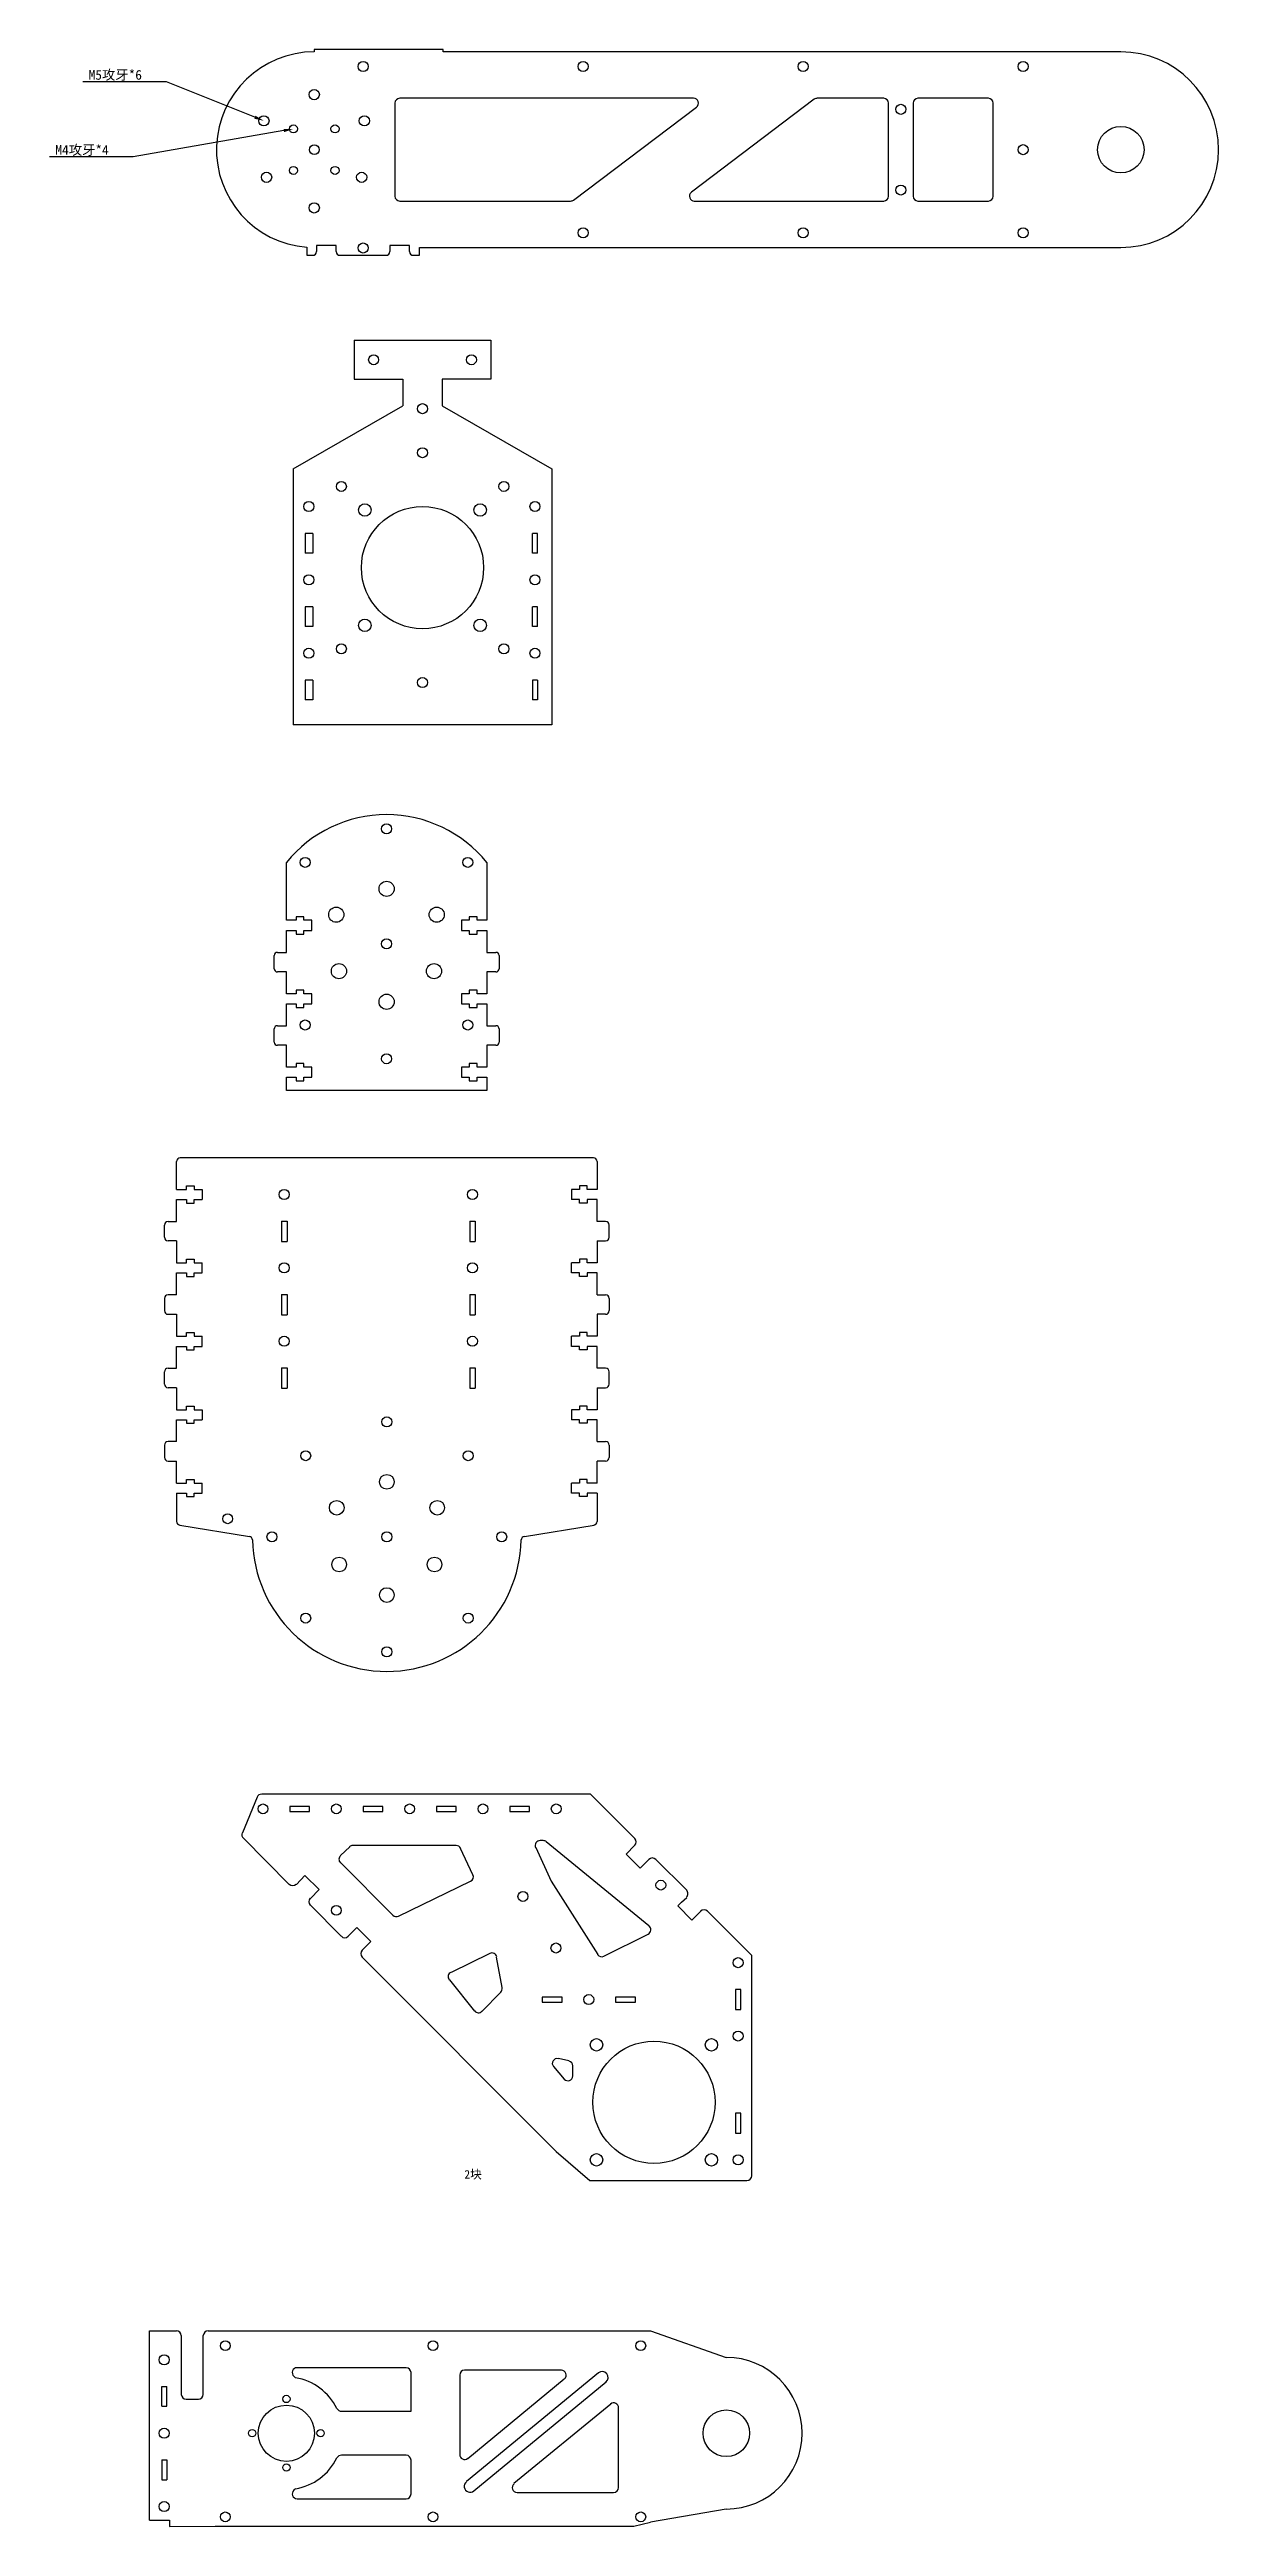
# Model space of a CAD drawing. Header units: millimetres. Extents: x -180 to 298, y -1119 to 515.
# Drawn here: x -180 to 298, y -1119 to -106 of the extents above; entities that cross this region are included whole.
import ezdxf
from ezdxf import colors
from ezdxf.entities.mleader import LeaderData, LeaderLine
from ezdxf.math import Vec2, Vec3

# ---------------------------------------------------------------- set-up
doc = ezdxf.new("R2010")
doc.units = ezdxf.units.MM

msp = doc.modelspace()

# ---------------------------------------------------------------- texts
at = {"insert": (-10.7, -973), "char_height": 3.5, "attachment_point": 1}
msp.add_mtext_dynamic_manual_height_columns('2{\\fSimSun|b0|i0|c134|p2;块}', width=60.831, gutter_width=17.5, heights=[0], dxfattribs=at)

# ---------------------------------------------------------------- linework, layer by layer
at = {"color": 7, "linetype": 'Continuous', "lineweight": 25}
for p, q in [((-72.1, -106), (-72.1, -106.9)), ((-19.4, -106), (-72.1, -106)), ((-19.4, -106.9), (-19.4, -106)), ((257.9, -106.9), (-19.4, -106.9)), ((-39.1, -127.9), (-39.1, -165.9)), ((83.1, -125.9), (-37.1, -125.9)), ((34, -167.5), (84.3, -129.5)), ((132.5, -126.3), (82.2, -164.3)), ((160.9, -125.9), (133.7, -125.9)), ((162.9, -165.9), (162.9, -127.9)), ((172.9, -127.9), (172.9, -165.9)), ((203.7, -125.9), (174.9, -125.9)), ((205.7, -165.9), (205.7, -127.9)), ((-37.1, -167.9), (32.8, -167.9)), ((83.4, -167.9), (160.9, -167.9)), ((174.9, -167.9), (203.7, -167.9)), ((-75.2, -186.8), (-75.2, -190.1)), ((-75.2, -190.1), (-72.7, -190.1)), ((-63.1, -186.1), (-71.2, -186.1)), ((-71.2, -186.1), (-71.2, -188.6)), ((-63.1, -188.6), (-63.1, -186.1)), ((-61.6, -190.1), (-42.7, -190.1)), ((-33.1, -186.1), (-41.2, -186.1)), ((-41.2, -186.1), (-41.2, -188.6)), ((-33.1, -188.6), (-33.1, -186.1)), ((-31.6, -190.1), (-29, -190.1)), ((-29, -186.9), (257.9, -186.9)), ((-29, -190.1), (-29, -186.9)), ((-55.8, -224.8), (-55.8, -240.8)), ((-55.8, -224.8), (0.2, -224.8)), ((0.2, -224.8), (0.2, -240.8)), ((-55.8, -240.8), (-35.8, -240.8)), ((-35.8, -240.8), (-35.8, -251.7)), ((0.2, -240.8), (-19.8, -240.8)), ((-19.8, -240.8), (-19.8, -251.7)), ((-80.7, -277.4), (-35.8, -251.7)), ((-19.8, -251.7), (25.1, -277.4)), ((-80.7, -277.4), (-80.7, -382.1)), ((25.1, -277.4), (25.1, -382.1)), ((-72.7, -303.8), (-75.8, -303.8)), ((-75.8, -303.8), (-75.8, -311.9)), ((-72.7, -303.8), (-72.7, -311.9)), ((19.3, -303.8), (17.2, -303.8)), ((17.2, -311.9), (17.2, -303.8)), ((19.3, -311.9), (19.3, -303.8)), ((-72.7, -311.9), (-75.8, -311.9)), ((19.3, -311.9), (17.2, -311.9)), ((-72.7, -333.8), (-75.8, -333.8)), ((-75.8, -333.8), (-75.8, -341.9)), ((-72.7, -333.8), (-72.7, -341.9)), ((19.3, -333.8), (17.2, -333.8)), ((17.2, -341.9), (17.2, -333.8)), ((19.3, -341.9), (19.3, -333.8)), ((-72.7, -341.9), (-75.8, -341.9)), ((19.3, -341.9), (17.2, -341.9)), ((-72.7, -363.8), (-75.8, -363.8)), ((-75.8, -363.8), (-75.8, -371.9)), ((-72.7, -363.8), (-72.7, -371.9)), ((17.2, -363.8), (17.2, -371.9)), ((19.3, -363.8), (17.2, -363.8)), ((19.3, -363.8), (19.3, -371.9)), ((-72.7, -371.9), (-75.8, -371.9)), ((19.3, -371.9), (17.2, -371.9)), ((25.1, -382.1), (-80.7, -382.1)), ((-83.5, -462), (-83.5, -438.3)), ((-1.5, -438.3), (-1.5, -462)), ((-79.5, -462), (-83.5, -462)), ((-76.3, -460.6), (-79.5, -460.6)), ((-79.5, -460.6), (-79.5, -462)), ((-76.3, -462), (-76.3, -460.6)), ((-73.1, -462), (-76.3, -462)), ((-73.1, -466.1), (-73.1, -462)), ((-8.7, -462), (-11.9, -462)), ((-11.9, -462), (-11.9, -466.1)), ((-5.5, -460.6), (-8.7, -460.6)), ((-8.7, -460.6), (-8.7, -462)), ((-5.5, -462), (-5.5, -460.6)), ((-1.5, -462), (-5.5, -462)), ((-87.2, -475.1), (-83.5, -475.1)), ((-83.5, -475.1), (-83.5, -466.1)), ((-83.5, -466.1), (-79.5, -466.1)), ((-79.5, -466.1), (-79.5, -467.6)), ((-79.5, -467.6), (-76.3, -467.6)), ((-76.3, -467.6), (-76.3, -466.1)), ((-76.3, -466.1), (-73.1, -466.1)), ((-11.9, -466.1), (-8.7, -466.1)), ((-8.7, -466.1), (-8.7, -467.6)), ((-8.7, -467.6), (-5.5, -467.6)), ((-5.5, -467.6), (-5.5, -466.1)), ((-5.5, -466.1), (-1.5, -466.1)), ((-1.5, -466.1), (-1.5, -475.1)), ((-1.5, -475.1), (2.2, -475.1)), ((-88.5, -481.8), (-88.5, -476.4)), ((-83.5, -483.1), (-87.2, -483.1)), ((-83.5, -492), (-83.5, -483.1)), ((2.2, -483.1), (-1.5, -483.1)), ((-1.5, -483.1), (-1.5, -492)), ((3.5, -476.4), (3.5, -481.8)), ((-79.5, -492), (-83.5, -492)), ((-83.5, -505.1), (-83.5, -496.1)), ((-83.5, -496.1), (-79.5, -496.1)), ((-76.3, -490.6), (-79.5, -490.6)), ((-79.5, -490.6), (-79.5, -492)), ((-79.5, -496.1), (-79.5, -497.6)), ((-76.3, -492), (-76.3, -490.6)), ((-73.1, -492), (-76.3, -492)), ((-76.3, -497.6), (-76.3, -496.1)), ((-76.3, -496.1), (-73.1, -496.1)), ((-73.1, -496.1), (-73.1, -492)), ((-8.7, -492), (-11.9, -492)), ((-11.9, -492), (-11.9, -496.1)), ((-11.9, -496.1), (-8.7, -496.1)), ((-5.5, -490.6), (-8.7, -490.6)), ((-8.7, -490.6), (-8.7, -492)), ((-8.7, -496.1), (-8.7, -497.6)), ((-5.5, -492), (-5.5, -490.6)), ((-1.5, -492), (-5.5, -492)), ((-5.5, -497.6), (-5.5, -496.1)), ((-5.5, -496.1), (-1.5, -496.1)), ((-1.5, -496.1), (-1.5, -505.1)), ((-88.5, -511.8), (-88.5, -506.4)), ((-87.2, -505.1), (-83.5, -505.1)), ((-79.5, -497.6), (-76.3, -497.6)), ((-8.7, -497.6), (-5.5, -497.6)), ((-1.5, -505.1), (2.2, -505.1)), ((3.5, -506.4), (3.5, -511.8)), ((-83.5, -513.1), (-87.2, -513.1)), ((-83.5, -522), (-83.5, -513.1)), ((2.2, -513.1), (-1.5, -513.1)), ((-1.5, -513.1), (-1.5, -522)), ((-79.5, -522), (-83.5, -522)), ((-83.5, -531.6), (-83.5, -526.1)), ((-83.5, -526.1), (-79.5, -526.1)), ((-76.3, -520.6), (-79.5, -520.6)), ((-79.5, -520.6), (-79.5, -522)), ((-79.5, -526.1), (-79.5, -527.6)), ((-76.3, -522), (-76.3, -520.6)), ((-73.1, -522), (-76.3, -522)), ((-76.3, -527.6), (-76.3, -526.1)), ((-76.3, -526.1), (-73.1, -526.1)), ((-73.1, -526.1), (-73.1, -522)), ((-8.7, -522), (-11.9, -522)), ((-11.9, -522), (-11.9, -526.1)), ((-11.9, -526.1), (-8.7, -526.1)), ((-5.5, -520.6), (-8.7, -520.6)), ((-8.7, -520.6), (-8.7, -522)), ((-8.7, -526.1), (-8.7, -527.6)), ((-5.5, -522), (-5.5, -520.6)), ((-1.5, -522), (-5.5, -522)), ((-5.5, -527.6), (-5.5, -526.1)), ((-5.5, -526.1), (-1.5, -526.1)), ((-1.5, -526.1), (-1.5, -531.6)), ((-1.5, -531.6), (-83.5, -531.6)), ((-79.5, -527.6), (-76.3, -527.6)), ((-8.7, -527.6), (-5.5, -527.6)), ((-128.4, -572.1), (-128.4, -560.6)), ((42.1, -559.1), (-126.9, -559.1)), ((43.6, -560.6), (43.6, -572.1)), ((-128.4, -572.1), (-124.4, -572.1)), ((-128.4, -585.1), (-128.4, -576.2)), ((-128.4, -576.2), (-124.4, -576.2)), ((-124.4, -570.6), (-121.2, -570.6)), ((-124.4, -572.1), (-124.4, -570.6)), ((-124.4, -576.2), (-124.4, -577.6)), ((-121.2, -570.6), (-121.2, -572.1)), ((-121.2, -572.1), (-118, -572.1)), ((-121.2, -577.6), (-121.2, -576.2)), ((-121.2, -576.2), (-118, -576.2)), ((-118, -572.1), (-118, -576.2)), ((36.4, -572.1), (33.2, -572.1)), ((33.2, -572.1), (33.2, -576.2)), ((36.4, -576.2), (33.2, -576.2)), ((39.6, -570.6), (36.4, -570.6)), ((36.4, -570.6), (36.4, -572.1)), ((36.4, -577.6), (36.4, -576.2)), ((39.6, -572.1), (39.6, -570.6)), ((43.6, -572.1), (39.6, -572.1)), ((39.6, -576.2), (39.6, -577.6)), ((43.6, -576.2), (39.6, -576.2)), ((43.6, -585.1), (43.6, -576.2)), ((-133.4, -591.6), (-133.4, -586.6)), ((-131.9, -585.1), (-128.4, -585.1)), ((-124.4, -577.6), (-121.2, -577.6)), ((-85.5, -585), (-85.5, -593.3)), ((-85.5, -585), (-83.2, -585)), ((-83.2, -585), (-83.2, -593.3)), ((-8.5, -585), (-8.5, -593.3)), ((-8.5, -585), (-6.2, -585)), ((-6.2, -585), (-6.2, -593.3)), ((39.6, -577.6), (36.4, -577.6)), ((47.1, -585.1), (43.6, -585.1)), ((48.6, -591.6), (48.6, -586.6)), ((-128.4, -593.1), (-131.9, -593.1)), ((-128.4, -593.1), (-128.4, -602.1)), ((-85.5, -593.3), (-83.2, -593.3)), ((-8.5, -593.3), (-6.2, -593.3)), ((43.6, -593.1), (47.1, -593.1)), ((43.6, -593.1), (43.6, -602.1)), ((-128.4, -602.1), (-124.4, -602.1)), ((-128.4, -615.1), (-128.4, -606.2)), ((-128.4, -606.2), (-124.4, -606.2)), ((-124.4, -600.6), (-121.2, -600.6)), ((-124.4, -602.1), (-124.4, -600.6)), ((-124.4, -606.2), (-124.4, -607.6)), ((-124.4, -607.6), (-121.2, -607.6)), ((-121.2, -600.6), (-121.2, -602.1)), ((-121.2, -602.1), (-118, -602.1)), ((-121.2, -607.6), (-121.2, -606.2)), ((-121.2, -606.2), (-118, -606.2)), ((-118, -606.2), (-118, -602.1)), ((36.4, -602.1), (33.2, -602.1)), ((33.2, -606.2), (33.2, -602.1)), ((36.4, -606.2), (33.2, -606.2)), ((39.6, -600.6), (36.4, -600.6)), ((36.4, -600.6), (36.4, -602.1)), ((36.4, -607.6), (36.4, -606.2)), ((39.6, -607.6), (36.4, -607.6)), ((39.6, -602.1), (39.6, -600.6)), ((43.6, -602.1), (39.6, -602.1)), ((39.6, -606.2), (39.6, -607.6)), ((43.6, -606.2), (39.6, -606.2)), ((43.6, -615.1), (43.6, -606.2)), ((-133.4, -616.6), (-133.4, -621.6)), ((-128.4, -615.1), (-131.9, -615.1)), ((-85.5, -615), (-85.5, -623.3)), ((-85.5, -615), (-83.2, -615)), ((-83.2, -615), (-83.2, -623.3)), ((-8.5, -615), (-8.5, -623.3)), ((-8.5, -615), (-6.2, -615)), ((-6.2, -615), (-6.2, -623.3)), ((43.6, -615.1), (47.1, -615.1)), ((48.6, -616.6), (48.6, -621.6)), ((-131.9, -623.1), (-128.4, -623.1)), ((-128.4, -623.1), (-128.4, -632.1)), ((-85.5, -623.3), (-83.2, -623.3)), ((-8.5, -623.3), (-6.2, -623.3)), ((47.1, -623.1), (43.6, -623.1)), ((43.6, -623.1), (43.6, -632.1)), ((-128.4, -632.1), (-124.4, -632.1)), ((-128.4, -645.1), (-128.4, -636.2)), ((-128.4, -636.2), (-124.4, -636.2)), ((-124.4, -630.6), (-121.2, -630.6)), ((-124.4, -632.1), (-124.4, -630.6)), ((-124.4, -636.2), (-124.4, -637.6)), ((-124.4, -637.6), (-121.2, -637.6)), ((-121.2, -630.6), (-121.2, -632.1)), ((-121.2, -632.1), (-118, -632.1)), ((-121.2, -637.6), (-121.2, -636.2)), ((-121.2, -636.2), (-118, -636.2)), ((-118, -636.2), (-118, -632.1)), ((36.4, -632.1), (33.2, -632.1)), ((33.2, -636.2), (33.2, -632.1)), ((36.4, -636.2), (33.2, -636.2)), ((39.6, -630.6), (36.4, -630.6)), ((36.4, -630.6), (36.4, -632.1)), ((36.4, -637.6), (36.4, -636.2)), ((39.6, -637.6), (36.4, -637.6)), ((39.6, -632.1), (39.6, -630.6)), ((43.6, -632.1), (39.6, -632.1)), ((39.6, -636.2), (39.6, -637.6)), ((43.6, -636.2), (39.6, -636.2)), ((43.6, -645.1), (43.6, -636.2)), ((-133.4, -651.6), (-133.4, -646.6)), ((-131.9, -645.1), (-128.4, -645.1)), ((-85.5, -645), (-85.5, -653.3)), ((-85.5, -645), (-83.2, -645)), ((-83.2, -645), (-83.2, -653.3)), ((-8.5, -645), (-8.5, -653.3)), ((-8.5, -645), (-6.2, -645)), ((-6.2, -645), (-6.2, -653.3)), ((47.1, -645.1), (43.6, -645.1)), ((48.6, -651.6), (48.6, -646.6)), ((-128.4, -653.1), (-131.9, -653.1)), ((-128.4, -653.1), (-128.4, -662.1)), ((-85.5, -653.3), (-83.2, -653.3)), ((-8.5, -653.3), (-6.2, -653.3)), ((43.6, -653.1), (47.1, -653.1)), ((43.6, -653.1), (43.6, -662.1)), ((-128.4, -662.1), (-124.4, -662.1)), ((-128.4, -675.1), (-128.4, -666.2)), ((-128.4, -666.2), (-124.4, -666.2)), ((-124.4, -660.6), (-121.2, -660.6)), ((-124.4, -662.1), (-124.4, -660.6)), ((-124.4, -666.2), (-124.4, -667.6)), ((-124.4, -667.6), (-121.2, -667.6)), ((-121.2, -660.6), (-121.2, -662.1)), ((-121.2, -662.1), (-118, -662.1)), ((-121.2, -667.6), (-121.2, -666.2)), ((-121.2, -666.2), (-118, -666.2)), ((-118, -662.1), (-118, -666.2)), ((36.4, -662.1), (33.2, -662.1)), ((33.2, -662.1), (33.2, -666.2)), ((36.4, -666.2), (33.2, -666.2)), ((39.6, -660.6), (36.4, -660.6)), ((36.4, -660.6), (36.4, -662.1)), ((36.4, -667.6), (36.4, -666.2)), ((39.6, -667.6), (36.4, -667.6)), ((39.6, -662.1), (39.6, -660.6)), ((43.6, -662.1), (39.6, -662.1)), ((39.6, -666.2), (39.6, -667.6)), ((43.6, -666.2), (39.6, -666.2)), ((43.6, -675.1), (43.6, -666.2)), ((-133.4, -676.6), (-133.4, -681.6)), ((-128.4, -675.1), (-131.9, -675.1)), ((43.6, -675.1), (47.1, -675.1)), ((48.6, -676.6), (48.6, -681.6)), ((-131.9, -683.1), (-128.4, -683.1)), ((-128.4, -692.1), (-128.4, -683.1)), ((47.1, -683.1), (43.6, -683.1)), ((43.6, -692.1), (43.6, -683.1)), ((-128.4, -692.1), (-124.4, -692.1)), ((-128.4, -696.2), (-128.4, -707.8)), ((-128.4, -696.2), (-124.4, -696.2)), ((-124.4, -690.6), (-121.2, -690.6)), ((-124.4, -692.1), (-124.4, -690.6)), ((-124.4, -696.2), (-124.4, -697.6)), ((-124.4, -697.6), (-121.2, -697.6)), ((-121.2, -690.6), (-121.2, -692.1)), ((-121.2, -692.1), (-118, -692.1)), ((-121.2, -697.6), (-121.2, -696.2)), ((-121.2, -696.2), (-118, -696.2)), ((-118, -696.2), (-118, -692.1)), ((36.4, -692.1), (33.2, -692.1)), ((33.2, -696.2), (33.2, -692.1)), ((36.4, -696.2), (33.2, -696.2)), ((39.6, -690.6), (36.4, -690.6)), ((36.4, -690.6), (36.4, -692.1)), ((36.4, -697.6), (36.4, -696.2)), ((39.6, -697.6), (36.4, -697.6)), ((39.6, -692.1), (39.6, -690.6)), ((43.6, -692.1), (39.6, -692.1)), ((39.6, -696.2), (39.6, -697.6)), ((43.6, -696.2), (39.6, -696.2)), ((43.6, -696.2), (43.6, -707.8)), ((-127.1, -709.3), (-98.6, -713.9)), ((13.9, -713.9), (42.4, -709.3)), ((40.9, -819.3), (-93.6, -819.3)), ((59, -837.4), (40.9, -819.3)), ((-95.5, -820.5), (-101.5, -835.1)), ((-74, -824.3), (-82.1, -824.3)), ((-82.1, -824.3), (-82.1, -826.4)), ((-82.1, -826.4), (-74, -826.4)), ((-74, -826.4), (-74, -824.3)), ((-52.1, -824.3), (-52.1, -826.4)), ((-44, -824.3), (-52.1, -824.3)), ((-52.1, -826.4), (-44, -826.4)), ((-44, -826.4), (-44, -824.3)), ((-22.1, -824.3), (-22.1, -826.4)), ((-14, -824.3), (-22.1, -824.3)), ((-22.1, -826.4), (-14, -826.4)), ((-14, -826.4), (-14, -824.3)), ((7.9, -824.3), (7.9, -826.4)), ((16, -824.3), (7.9, -824.3)), ((7.9, -826.4), (16, -826.4)), ((16, -826.4), (16, -824.3)), ((-101.1, -837.3), (-82.3, -856.2)), ((-14, -840.3), (-56.3, -840.3)), ((21.6, -838.3), (20.3, -838.3)), ((64.8, -873.2), (22.8, -838.8)), ((55.5, -843.8), (59, -840.2)), ((-57.6, -840.9), (-61.4, -844.4)), ((-61.4, -847.3), (-39.9, -868.8)), ((-7.2, -852.3), (-12.2, -841.5)), ((18.5, -841.1), (24.8, -854.9)), ((61.2, -849.5), (55.5, -843.8)), ((64.8, -846), (61.2, -849.5)), ((80.3, -858.6), (67.6, -846)), ((-79.4, -856.2), (-75.9, -852.6)), ((-75.9, -852.6), (-70.1, -858.3)), ((-70.1, -858.3), (-73.7, -861.9)), ((-37.6, -869.2), (-8.2, -854.9)), ((24.8, -854.9), (43.9, -884.9)), ((-73.7, -864.7), (-61.1, -877.4)), ((76.7, -865), (78.2, -863.5)), ((82.4, -870.8), (76.7, -865)), ((78.2, -863.5), (80.3, -861.5)), ((86, -867.2), (82.4, -870.8)), ((106.9, -885.3), (88.8, -867.2)), ((-58.2, -877.4), (-54.7, -873.8)), ((-54.7, -873.8), (-48.9, -879.5)), ((-48.9, -879.5), (-52.5, -883.1)), ((46.4, -885.6), (64.5, -876.5)), ((-52.5, -885.9), (26.9, -965.4)), ((-0.3, -884.4), (-16.1, -892.2)), ((4.8, -898.4), (2.5, -885.9)), ((106.9, -975.3), (106.9, -885.3)), ((-16.8, -895.2), (-6.5, -908)), ((-3.5, -908.1), (4.2, -900.2)), ((100.2, -899.1), (100.2, -907.3)), ((102.4, -899.1), (100.2, -899.1)), ((102.4, -907.3), (102.4, -899.1)), ((29.3, -902.3), (21.1, -902.3)), ((21.1, -902.3), (21.1, -904.4)), ((21.1, -904.4), (29.3, -904.4)), ((29.3, -904.4), (29.3, -902.3)), ((59.3, -902.3), (51.1, -902.3)), ((51.1, -902.3), (51.1, -904.4)), ((51.1, -904.4), (59.3, -904.4)), ((59.3, -904.4), (59.3, -902.3)), ((100.2, -907.3), (102.4, -907.3)), ((25.8, -930.7), (30.2, -935.8)), ((32.1, -928.4), (27.8, -927.4)), ((33.7, -934.5), (33.7, -930.4)), ((100.2, -949.7), (100.2, -957.9)), ((102.4, -949.7), (100.2, -949.7)), ((102.4, -957.9), (102.4, -949.7)), ((100.2, -957.9), (102.4, -957.9)), ((26.9, -965.4), (40.7, -977.3)), ((40.7, -977.3), (93.1, -977.3)), ((93.1, -977.3), (104.9, -977.3)), ((-139.5, -1038.7), (-128.5, -1038.7)), ((-139.5, -1116.2), (-139.5, -1038.7)), ((-126.5, -1040.7), (-126.5, -1064.7)), ((-117.5, -1064.7), (-117.5, -1040.7)), ((-115.5, -1038.7), (65.5, -1038.7)), ((65.5, -1038.7), (96.5, -1049.6)), ((-134.5, -1069.6), (-134.5, -1061.5)), ((-134.5, -1061.5), (-132.4, -1061.5)), ((-132.4, -1069.6), (-132.4, -1061.5)), ((-80.4, -1057.3), (-79.8, -1057.9)), ((-34.5, -1053.8), (-79.1, -1053.8)), ((-32.5, -1071.6), (-32.5, -1055.8)), ((-12.6, -1056.8), (-12.6, -1089.3)), ((29, -1054.8), (-10.6, -1054.8)), ((44.2, -1055.9), (-9.8, -1100.4)), ((-9.3, -1090.9), (30.2, -1058.3)), ((-6.8, -1104.1), (47.3, -1059.6)), ((-134.5, -1069.6), (-132.4, -1069.6)), ((-124.5, -1066.7), (-119.5, -1066.7)), ((-61, -1071.6), (-32.5, -1071.6)), ((49.2, -1068.7), (9.6, -1101.2)), ((52.4, -1102.8), (52.4, -1070.2)), ((-134.5, -1091.5), (-134.5, -1099.6)), ((-134.5, -1091.5), (-132.4, -1091.5)), ((-132.4, -1091.5), (-132.4, -1099.6)), ((-34.5, -1089.6), (-61, -1089.6)), ((-32.5, -1105.4), (-32.5, -1091.6)), ((-134.5, -1099.6), (-132.4, -1099.6)), ((-79.8, -1103.3), (-80.4, -1103.9)), ((-79.1, -1107.4), (-34.5, -1107.4)), ((10.9, -1104.8), (50.4, -1104.8)), ((96.5, -1111.6), (65.5, -1117)), ((-139.5, -1116.2), (-131.3, -1116.2)), ((-131.3, -1116.2), (-131.3, -1118.7)), ((-131.3, -1118.7), (-112.7, -1118.6)), ((-112.7, -1118.6), (58.7, -1118.6)), ((58.7, -1118.6), (65.5, -1117))]:
    msp.add_line(p, q, dxfattribs=at)
for centre, radius in [((-52.1, -112.9), 2.05), ((37.9, -112.9), 2.05), ((127.9, -112.9), 2.05), ((217.9, -112.9), 2.05), ((-72.1, -124.4), 2.1), ((167.9, -130.4), 2.05), ((-92.7, -135.1), 2.1), ((-80.6, -138.4), 1.65), ((-63.6, -138.4), 1.65), ((-51.6, -135.1), 2.1), ((257.9, -146.9), 9.52), ((-72.1, -146.9), 2), ((217.9, -146.9), 2.05), ((-91.6, -158.2), 2.1), ((-80.6, -155.4), 1.65), ((-63.6, -155.4), 1.65), ((-52.7, -158.2), 2.1), ((167.9, -163.4), 2.05), ((-72.1, -170.7), 2.1), ((37.9, -180.9), 2.05), ((127.9, -180.9), 2.05), ((217.9, -180.9), 2.05), ((-52.1, -187.1), 2.05), ((-47.8, -232.8), 2.05), ((-7.8, -232.8), 2.05), ((-27.8, -252.8), 2.05), ((-27.8, -270.8), 2.05), ((-61, -284.6), 2.05), ((5.5, -284.6), 2.05), ((-74.3, -292.8), 2.05), ((-51.4, -294.2), 2.55), ((-27.8, -317.8), 25), ((-4.2, -294.2), 2.55), ((18.2, -292.8), 2.05), ((-74.3, -322.8), 2.05), ((18.2, -322.8), 2.05), ((-51.4, -341.4), 2.55), ((-4.2, -341.4), 2.55), ((-74.3, -352.8), 2.05), ((-61, -351), 2.05), ((5.5, -351), 2.05), ((18.2, -352.8), 2.05), ((-27.8, -364.8), 2.05), ((-42.5, -424.6), 2.05), ((-75.8, -438.3), 2.05), ((-9.3, -438.3), 2.05), ((-42.5, -449.1), 3.1), ((-63.1, -459.7), 3.1), ((-22, -459.7), 3.1), ((-42.5, -471.6), 2.05), ((-62, -482.8), 3.1), ((-23.1, -482.8), 3.1), ((-42.5, -495.3), 3.1), ((-75.8, -504.8), 2.05), ((-9.3, -504.8), 2.05), ((-42.5, -518.6), 2.05), ((-84.4, -574.1), 2.05), ((-7.4, -574.1), 2.05), ((-84.4, -604.1), 2.05), ((-7.4, -604.1), 2.05), ((-84.4, -634.1), 2.05), ((-7.4, -634.1), 2.05), ((-42.4, -667.1), 2.05), ((-75.6, -680.9), 2.05), ((-42.4, -691.6), 3), ((-9.1, -680.9), 2.05), ((-107.5, -706.7), 2), ((-62.9, -702.2), 3), ((-21.8, -702.2), 3), ((-89.4, -714.1), 2.05), ((-42.4, -714.1), 2.05), ((4.6, -714.1), 2.05), ((-61.9, -725.4), 3), ((-22.9, -725.4), 3), ((-42.4, -737.9), 3), ((-75.6, -747.3), 2.05), ((-9.1, -747.3), 2.05), ((-42.4, -761.1), 2.05), ((-93.1, -825.3), 2), ((-63.1, -825.3), 2), ((-33.1, -825.3), 2), ((-3.1, -825.3), 2), ((26.9, -825.3), 2), ((13.3, -861.1), 2.05), ((69.7, -856.5), 2), ((-63.1, -866.8), 2), ((26.8, -882.2), 2.05), ((101.3, -888.2), 2.05), ((40.2, -903.3), 2.05), ((43.4, -921.8), 2.55), ((66.9, -945.3), 25), ((90.4, -921.8), 2.55), ((101.3, -918.2), 2.05), ((43.4, -968.8), 2.55), ((90.4, -968.8), 2.55), ((101.3, -968.8), 2.05), ((-108.5, -1044.8), 2), ((-23.5, -1044.8), 2), ((61.5, -1044.8), 2), ((-133.5, -1050.6), 2.05), ((-83.5, -1080.6), 11.5), ((-83.5, -1066.6), 1.5), ((96.5, -1080.6), 9.53), ((-133.5, -1080.6), 2.05), ((-97.5, -1080.6), 1.5), ((-69.5, -1080.6), 1.5), ((-83.5, -1094.6), 1.5), ((-133.5, -1110.6), 2.05), ((-108.5, -1114.8), 2), ((-23.5, -1114.8), 2), ((61.5, -1114.8), 2)]:
    msp.add_circle(centre, radius, dxfattribs=at)
for centre, radius, start, end in [((-72.1, -146.9), 40, 90, 265.5551), ((257.9, -146.9), 40, 270, 90), ((-37.1, -127.9), 2, 90, 180), ((83.1, -127.9), 2, 307.0731, 90), ((133.7, -127.9), 2, 90, 127.0731), ((160.9, -127.9), 2, 0, 90), ((174.9, -127.9), 2, 90, 180), ((203.7, -127.9), 2, 0, 90), ((-37.1, -165.9), 2, 180, 270), ((32.8, -165.9), 2, 270, 307.0731), ((83.4, -165.9), 2, 127.0731, 270), ((160.9, -165.9), 2, 270, 0), ((174.9, -165.9), 2, 180, 270), ((203.7, -165.9), 2, 270, 0), ((-72.7, -188.6), 1.5, 270, 0), ((-61.6, -188.6), 1.5, 180, 270), ((-42.7, -188.6), 1.5, 270, 0), ((-31.6, -188.6), 1.5, 180, 270), ((-42.5, -471.6), 52.8, 39.0214, 140.9786), ((-87.2, -476.4), 1.3, 90, 180), ((2.2, -476.4), 1.3, 0, 90), ((-87.2, -481.8), 1.3, 180, 270), ((2.2, -481.8), 1.3, 270, 0), ((-87.2, -506.4), 1.3, 90, 180), ((2.2, -506.4), 1.3, 0, 90), ((-87.2, -511.8), 1.3, 180, 270), ((2.2, -511.8), 1.3, 270, 0), ((-126.9, -560.6), 1.5, 90, 180), ((42.1, -560.6), 1.5, 360, 90), ((-131.9, -586.6), 1.5, 90, 180), ((47.1, -586.6), 1.5, 0, 90), ((-131.9, -591.6), 1.5, 180, 270), ((47.1, -591.6), 1.5, 270, 0), ((-131.9, -616.6), 1.5, 90, 180), ((47.1, -616.6), 1.5, 0, 90), ((-131.9, -621.6), 1.5, 180, 270), ((47.1, -621.6), 1.5, 270, 0), ((-131.9, -646.6), 1.5, 90, 180), ((47.1, -646.6), 1.5, 0, 90), ((-131.9, -651.6), 1.5, 180, 270), ((47.1, -651.6), 1.5, 270, 0), ((-131.9, -676.6), 1.5, 90, 180), ((47.1, -676.6), 1.5, 0, 90), ((-131.9, -681.6), 1.5, 180, 270), ((47.1, -681.6), 1.5, 270, 0), ((-126.9, -707.8), 1.5, 180, 260.8377), ((42.1, -707.8), 1.5, 279.1623, 0), ((-98.9, -715.4), 1.5, 1.2979, 80.8377), ((-42.4, -714.1), 55, 181.2979, 358.7021), ((14.1, -715.4), 1.5, 99.1623, 178.7021), ((-93.6, -821.3), 2, 90, 157.5), ((-99.7, -835.9), 2, 157.5, 225), ((-56.3, -842.3), 2, 90, 133.6243), ((-14, -842.3), 2, 24.5787, 90), ((20.3, -840.3), 2, 90, 204.5787), ((21.6, -840.3), 2, 50.6483, 90), ((57.6, -838.8), 2, 315, 45), ((-60, -845.9), 2, 133.6243, 225), ((66.2, -847.4), 2, 45, 135), ((-80.9, -854.7), 2, 225, 315), ((-9, -853.1), 2, 295.9497, 24.5787), ((78.8, -860), 2, 314.9756, 45), ((-72.3, -863.3), 2, 135, 225), ((-38.5, -867.4), 2, 225, 295.9497), ((87.4, -868.6), 2, 45, 135), ((-59.6, -876), 2, 225, 315), ((63.6, -874.7), 2, 296.7303, 50.6483), ((-51.1, -884.5), 2, 135, 225), ((0.6, -886.2), 2, 10.1798, 115.9497), ((45.5, -883.8), 2, 212.4948, 296.7303), ((-15.3, -893.9), 2, 115.9497, 218.9583), ((2.8, -898.8), 2, 315.7896, 10.1798), ((-4.9, -906.7), 2, 218.9583, 315.7896), ((27.3, -929.4), 2, 77.2465, 220.3119), ((31.7, -930.4), 2, 0, 77.2465), ((31.7, -934.5), 2, 220.3119, 0), ((104.9, -975.3), 2, 270, 0), ((-128.5, -1040.7), 2, 0, 90), ((-115.5, -1040.7), 2, 90, 180), ((96.5, -1080.6), 31, 270, 90), ((-79.1, -1055.8), 2, 90, 228.9116), ((-83.5, -1080.6), 23, 26.1039, 80.6916), ((-34.5, -1055.8), 2, 0, 90), ((-10.6, -1056.8), 2, 90, 180), ((29, -1056.8), 2, 309.4725, 90), ((45.7, -1057.8), 2.43, 309.4725, 129.4725), ((-124.5, -1064.7), 2, 180, 270), ((-119.5, -1064.7), 2, 270, 0), ((-61, -1069.6), 2, 206.1039, 270), ((50.4, -1070.2), 2, 0, 129.4725), ((-83.5, -1080.6), 23, 279.3084, 333.8961), ((-61, -1091.6), 2, 90, 153.8961), ((-34.5, -1091.6), 2, 0, 90), ((-10.6, -1089.3), 2, 180, 309.4725), ((-79.1, -1105.4), 2, 131.0884, 270), ((-8.3, -1102.3), 2.43, 129.4725, 309.4725), ((10.9, -1102.8), 2, 129.4725, 270), ((50.4, -1102.8), 2, 270, 0), ((-34.5, -1105.4), 2, 270, 0)]:
    msp.add_arc(centre, radius, start, end, dxfattribs=at)

msp.set_redraw_order([(e.dxf.handle, doc.entitydb.next_handle()) for e in msp.query("TEXT MTEXT ATTDEF DIMENSION ARC_DIMENSION")])  # texts and dimensions are drawn at this point

# ---------------------------------------------------------------- leaders
ml = msp.add_multileader_mtext('Standard')
ml.set_content('M5{\\fSimSun|b0|i0|c134|p2;攻牙}*6', color=256)
ml.set_leader_properties()
ml.build(insert=Vec2(0, 0))
ml.multileader.update_dxf_attribs({"text_right_attachment_type": 6})
ctx = ml.context
ctx.base_point, ctx.plane_origin = Vec3(-170.7, -116.6), Vec3(-92.7, -135.1)
ctx.right_attachment, ctx.text_align_type = 6, 2
notes = []
notes.append((ctx, [(0, (1, 1, 0), (-132.6, -119.1), (-1, 0), 8, [(0, [(-92.7, -135.1)], 0, [])])]))
ctx.mtext.insert, ctx.mtext.alignment, ctx.mtext.flow_direction = Vec3(-142.6, -114.3), 3, 5
ml = msp.add_multileader_mtext('Standard')
ml.set_content('M4{\\fSimSun|b0|i0|c134|p2;攻牙}*4', color=256)
ml.set_leader_properties()
ml.build(insert=Vec2(0, 0))
ml.multileader.update_dxf_attribs({"text_right_attachment_type": 6})
ctx = ml.context
ctx.base_point, ctx.plane_origin = Vec3(-184.3, -147.2), Vec3(-80.6, -138.4)
ctx.right_attachment, ctx.text_align_type = 6, 2
notes.append((ctx, [(0, (1, 1, 0), (-146.2, -149.8), (-1, 0), 8, [(0, [(-80.6, -138.4)], 0, [])])]))
ctx.mtext.insert, ctx.mtext.alignment, ctx.mtext.flow_direction = Vec3(-156.2, -145), 3, 5
for ctx, leaders in notes:
    for number, flags, end, landing, length, lines in leaders:
        leader = LeaderData()
        leader.index, (leader.has_last_leader_line, leader.has_dogleg_vector, leader.attachment_direction) = number, flags
        leader.last_leader_point, leader.dogleg_vector, leader.dogleg_length = Vec3(end), Vec3(landing), length
        for number, points, colour, breaks in lines:
            line = LeaderLine()
            line.index, line.vertices, line.color, line.breaks = number, Vec3.list(points), colors.encode_raw_color(colour), breaks
            leader.lines.append(line)
        ctx.leaders.append(leader)

doc.saveas('drawing.dxf')
